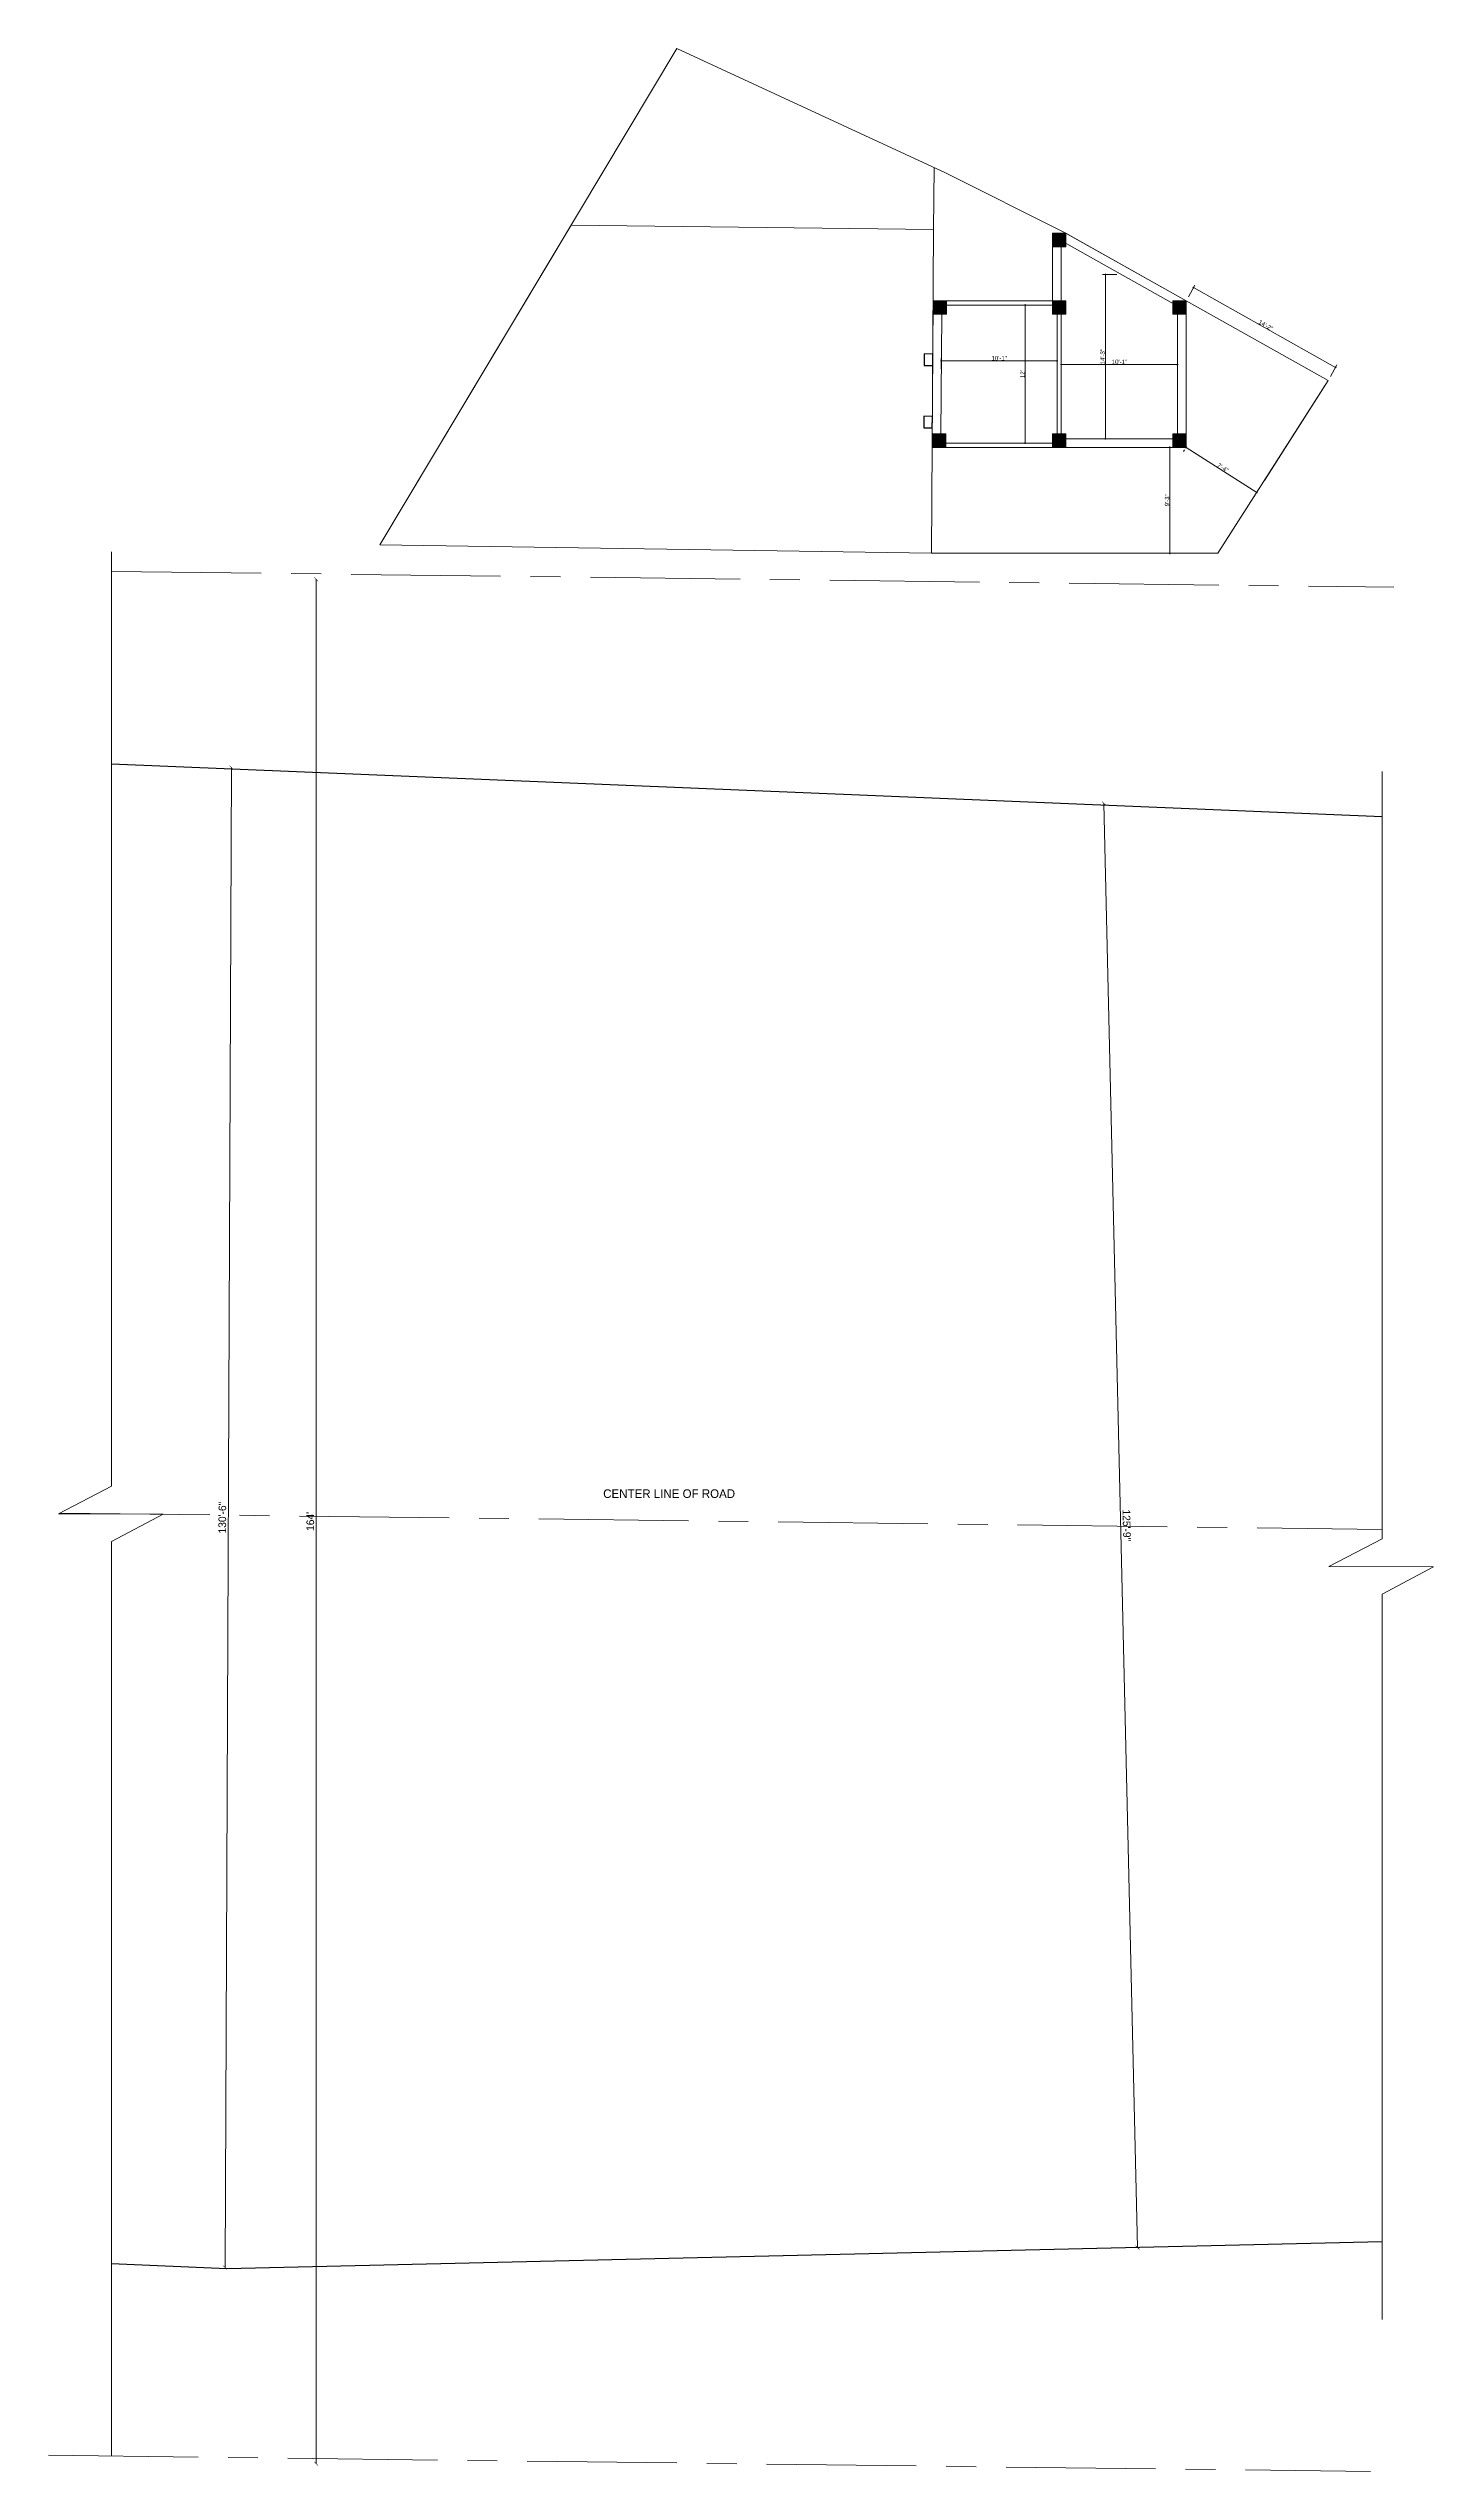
# Model space of a CAD drawing. Header units: inches. Extents: x 4069 to 91030, y -7803 to 12535.
# Drawn here: x 78953 to 80400, y 2767 to 5297 of the extents above; entities that cross this region are included whole.
import ezdxf

# ---------------------------------------------------------------- set-up
doc = ezdxf.new("R2010")
doc.units = ezdxf.units.IN
doc.header["$LTSCALE"] = 5
doc.header["$MEASUREMENT"] = 0
doc.linetypes.add('CENTER', pattern=[2, 1.25, -0.25, 0.25, -0.25])
doc.layers.add('A-WALL', color=7, linetype='Continuous', lineweight=9)
doc.layers.add('DOOR', color=62, linetype='Continuous', lineweight=0)
for name, color, linetype in [('DIM', 5, 'Continuous'), ('TEXT', 6, 'Continuous'), ('WALL', 7, 'Continuous')]:
    doc.layers.add(name, color=color, linetype=linetype)
doc.layers.add('dim line', color=7, linetype='Continuous', lineweight=15, true_color=0xfab2b2)
doc.styles.get("Standard").update_dxf_attribs({"font": 'arial.ttf'})
doc.styles.add('tt', font='stylu.ttf', dxfattribs={"height": 8})
doc.dimstyles.new('Copy(2) of STANDARD', dxfattribs={"dimtxt": 2, "dimasz": 4, "dimexe": 0, "dimexo": 0, "dimgap": 2, "dimtad": 1, "dimdec": 0, "dimzin": 0, "dimdsep": 46, "dimlunit": 3, "dimtxsty": 'tt', "dimblk": 'ARCHTICK', "dimcen": 0.0505, "dimse1": 1, "dimse2": 1, "dimclrd": 5, "dimclre": 5, "dimclrt": 7, "dimadec": 1, "dimazin": 0, "dimtm": 1e-09, "dimtfac": 1, "dimtdec": 0, "dimtofl": 0, "dimtmove": 1, "dimatfit": 3, "dimfxl": 1, "dimtolj": 2, "dimtzin": 0, "dimlwd": 13, "dimarcsym": 0})
doc.dimstyles.new('Standard$0', dxfattribs={"dimtxt": 6, "dimasz": 4, "dimexe": 3, "dimexo": 6, "dimgap": 3, "dimtad": 1, "dimdec": 1, "dimzin": 0, "dimdsep": 46, "dimlunit": 4, "dimtxsty": 'Standard', "dimcen": 0.09, "dimclrd": 6, "dimclre": 6, "dimclrt": 7, "dimadec": 0, "dimazin": 0, "dimtfac": 1, "dimtdec": 1, "dimtix": 1, "dimtofl": 0, "dimtmove": 1, "dimatfit": 3, "dimfxl": 1, "dimtolj": 1, "dimtzin": 0, "dimlwd": 18, "dimlwe": 18, "dimarcsym": 0})

# ---------------------------------------------------------------- blocks, each defined once
blk = doc.blocks.new('_ArchTick')
at = {"color": 0, "linetype": 'ByBlock', "const_width": 0.15}
blk.add_lwpolyline([(-0.5, -0.5), (0.5, 0.5)], dxfattribs=at)
blk = doc.blocks.new('*D1954')
at = {"layer": 'Defpoints', "color": 0, "ltscale": 5, "transparency": 16777216}
for p in [(79688.7, 4742.9), (79232.9, 2775), (79664.5, 2775)]:
    blk.add_point(p, dxfattribs=at)
at = {"layer": 'DIM', "color": 5, "lineweight": 13, "ltscale": 5, "transparency": 16777216}
blk.add_line((79232.9, 4742.9), (79232.9, 2775), dxfattribs=at)
at = {"layer": 'DIM', "color": 5, "lineweight": 13, "ltscale": 5, "transparency": 16777216, "xscale": 4, "yscale": 4, "zscale": 4}
for p, rotation in [((79232.9, 4742.9), 90), ((79232.9, 2775), 270)]:
    blk.add_blockref('_ArchTick', p, dxfattribs=dict(at, rotation=rotation))
at = {"layer": 'DIM', "color": 7, "ltscale": 5, "transparency": 16777216, "insert": (79226.8, 3759), "char_height": 8, "attachment_point": 5, "rotation": 90, "style": 'tt'}
blk.add_mtext("\\A2;164'", dxfattribs=at)
blk = doc.blocks.new('*D1951')
at = {"layer": 'Defpoints', "color": 0, "ltscale": 5, "transparency": 16777216}
for p in [(79115.9, 4546.3, -33.3), (79109.2, 2979.8, 1.5), (79137.8, 2979.7)]:
    blk.add_point(p, dxfattribs=at)
at = {"layer": 'DIM', "color": 5, "lineweight": 13, "ltscale": 5, "transparency": 16777216}
blk.add_line((79144.4, 4546.2), (79137.8, 2979.7), dxfattribs=at)
at = {"layer": 'DIM', "color": 5, "lineweight": 13, "ltscale": 5, "transparency": 16777216, "xscale": 4, "yscale": 4, "zscale": 4}
for p, rotation in [((79144.4, 4546.2), 89.75798331016011), ((79137.8, 2979.7), 269.7579833101601)]:
    blk.add_blockref('_ArchTick', p, dxfattribs=dict(at, rotation=rotation))
at = {"layer": 'DIM', "color": 7, "ltscale": 5, "transparency": 16777216, "insert": (79134.9, 3763), "char_height": 8, "attachment_point": 5, "rotation": 89.758, "style": 'tt'}
blk.add_mtext('\\A2;130\'-6"', dxfattribs=at)
blk = doc.blocks.new('*D1955')
at = {"layer": 'Defpoints', "color": 0, "ltscale": 5, "transparency": 16777216}
for p in [(80032.1, 4508.3, -52.5), (80067.2, 3000.1, 1.5), (80090.6, 3000.7)]:
    blk.add_point(p, dxfattribs=at)
at = {"layer": 'DIM', "color": 5, "lineweight": 13, "ltscale": 5, "transparency": 16777216}
blk.add_line((80055.5, 4508.9), (80090.6, 3000.7), dxfattribs=at)
at = {"layer": 'DIM', "color": 5, "lineweight": 13, "ltscale": 5, "transparency": 16777216, "xscale": 4, "yscale": 4, "zscale": 4}
for p, rotation in [((80055.5, 4508.9), 91.33313824719244), ((80090.6, 3000.7), 271.3331382471924)]:
    blk.add_blockref('_ArchTick', p, dxfattribs=dict(at, rotation=rotation))
at = {"layer": 'DIM', "color": 7, "ltscale": 5, "transparency": 16777216, "insert": (80079.2, 3754.9), "char_height": 8, "attachment_point": 5, "rotation": 271.3331, "style": 'tt'}
blk.add_mtext('\\A2;125\'-9"', dxfattribs=at)
blk = doc.blocks.new('oblique')
at = {"color": 0, "lineweight": -2}
blk.add_line((0.25, 0.25), (-0.25, -0.25), dxfattribs=at)
at = {"layer": 'dim line', "lineweight": 9}
for p, q in [((-0.4375, 0), (0.4375, 0)), ((0, 0.4375), (0, -0.4375))]:
    blk.add_line(p, q, dxfattribs=at)
blk = doc.blocks.new('*D1952')
at = {"layer": 'A-WALL', "color": 47, "lineweight": 0, "ltscale": 5, "transparency": 16777216}
for p, q in [((80135.3, 4880.7), (80121.2, 4880.7)), ((80135.3, 4770.1), (80121.2, 4770.1))]:
    blk.add_line(p, q, dxfattribs=at)
at = {"layer": 'A-WALL', "color": 33, "lineweight": 0, "ltscale": 5, "transparency": 16777216}
blk.add_line((80124.2, 4880.7), (80124.2, 4770.1), dxfattribs=at)
at = {"layer": 'Defpoints', "color": 0, "ltscale": 5, "transparency": 16777216}
for p in [(80140.3, 4880.7, -58.2), (80124.2, 4770.1), (80140.3, 4770.1, -58.2)]:
    blk.add_point(p, dxfattribs=at)
at = {"layer": 'A-WALL', "color": 33, "lineweight": 0, "ltscale": 5, "transparency": 16777216, "xscale": 2, "yscale": 2, "zscale": 2}
for p, rotation in [((80124.2, 4880.7), 90), ((80124.2, 4770.1), 270)]:
    blk.add_blockref('oblique', p, dxfattribs=dict(at, rotation=rotation))
at = {"layer": 'A-WALL', "color": 7, "ltscale": 5, "transparency": 16777216, "insert": (80121.4, 4825.4), "char_height": 4.5, "attachment_point": 5, "rotation": 90}
blk.add_mtext('\\A1;9\'-3"', dxfattribs=at)
blk = doc.blocks.new('_OBLIQUE')
at = {"color": 0, "linetype": 'ByBlock'}
blk.add_line((-0.5, -0.5), (0.5, 0.5), dxfattribs=at)
blk = doc.blocks.new('*D1953')
at = {"layer": 'A-WALL', "color": 47, "lineweight": 0, "ltscale": 5, "transparency": 16777216}
for p, q in [((80143.8, 5038), (80150.5, 5050.1)), ((80292, 4954.8), (80298.8, 4966.8))]:
    blk.add_line(p, q, dxfattribs=at)
at = {"layer": 'A-WALL', "color": 33, "lineweight": 0, "ltscale": 5, "transparency": 16777216}
blk.add_line((80149.1, 5047.5), (80297.3, 4964.2), dxfattribs=at)
at = {"layer": 'Defpoints', "color": 0, "ltscale": 5, "transparency": 16777216}
for p in [(80141.3, 5033.7, -58.2), (80297.3, 4964.2), (80289.6, 4950.4, -58.2)]:
    blk.add_point(p, dxfattribs=at)
at = {"layer": 'A-WALL', "color": 33, "lineweight": 0, "ltscale": 5, "transparency": 16777216, "xscale": 2, "yscale": 2, "zscale": 2}
for p, rotation in [((80149.1, 5047.5), 150.6791819765451), ((80297.3, 4964.2), 330.6791819765451)]:
    blk.add_blockref('oblique', p, dxfattribs=dict(at, rotation=rotation))
at = {"layer": 'A-WALL', "color": 7, "ltscale": 5, "transparency": 16777216, "insert": (80224.5, 5008.2), "char_height": 4.5, "attachment_point": 5, "rotation": 330.6792}
blk.add_mtext('\\A1;14\'-2"', dxfattribs=at)
blk = doc.blocks.new('*D1946')
at = {"layer": 'A-WALL', "color": 47, "lineweight": 0, "ltscale": 5, "transparency": 16777216}
for p, q in [((79943.3, 5029.2), (79976.2, 5029.2)), ((79943.3, 4885.2), (79976.2, 4885.2))]:
    blk.add_line(p, q, dxfattribs=at)
at = {"layer": 'A-WALL', "color": 33, "lineweight": 0, "ltscale": 5, "transparency": 16777216}
blk.add_line((79973.2, 5029.2), (79973.2, 4885.2), dxfattribs=at)
at = {"layer": 'Defpoints', "color": 0, "ltscale": 5, "transparency": 16777216}
for p in [(79938.3, 5029.2, -58.2), (79938.3, 4885.2, -58.2), (79973.2, 4885.2)]:
    blk.add_point(p, dxfattribs=at)
at = {"layer": 'A-WALL', "color": 33, "lineweight": 0, "ltscale": 5, "transparency": 16777216, "xscale": 2, "yscale": 2, "zscale": 2}
for p, rotation in [((79973.2, 5029.2), 90), ((79973.2, 4885.2), 270)]:
    blk.add_blockref('oblique', p, dxfattribs=dict(at, rotation=rotation))
at = {"layer": 'A-WALL', "color": 7, "ltscale": 5, "transparency": 16777216, "insert": (79970.5, 4957.2), "char_height": 4.5, "attachment_point": 5, "rotation": 90}
blk.add_mtext("\\A1;12'", dxfattribs=at)
blk = doc.blocks.new('*D1947')
at = {"layer": 'A-WALL', "color": 47, "lineweight": 0, "ltscale": 5, "transparency": 16777216}
for p, q in [((79885.6, 4962.2), (79885.6, 4974)), ((80006.5, 4962.2), (80006.5, 4974))]:
    blk.add_line(p, q, dxfattribs=at)
at = {"layer": 'A-WALL', "color": 33, "lineweight": 0, "ltscale": 5, "transparency": 16777216}
blk.add_line((79885.6, 4971), (80006.5, 4971), dxfattribs=at)
at = {"layer": 'Defpoints', "color": 0, "ltscale": 5, "transparency": 16777216}
for p in [(80006.5, 4971), (79885.6, 4957.2, -58.2), (80006.5, 4957.2, -58.2)]:
    blk.add_point(p, dxfattribs=at)
at = {"layer": 'A-WALL', "color": 33, "lineweight": 0, "ltscale": 5, "transparency": 16777216, "xscale": 2, "yscale": 2, "zscale": 2, "rotation": 180}
blk.add_blockref('oblique', (79885.6, 4971), dxfattribs=at)
at = {"layer": 'A-WALL', "color": 33, "lineweight": 0, "ltscale": 5, "transparency": 16777216, "xscale": 2, "yscale": 2, "zscale": 2}
blk.add_blockref('oblique', (80006.5, 4971), dxfattribs=at)
at = {"layer": 'A-WALL', "color": 7, "ltscale": 5, "transparency": 16777216, "insert": (79946.1, 4973.8), "char_height": 4.5, "attachment_point": 5}
blk.add_mtext('\\A1;10\'-1"', dxfattribs=at)
blk = doc.blocks.new('*D1948')
at = {"layer": 'A-WALL', "color": 33, "lineweight": 0, "ltscale": 5, "transparency": 16777216}
blk.add_line((80011, 4967.2), (80132.3, 4967.2), dxfattribs=at)
at = {"layer": 'A-WALL', "color": 47, "lineweight": 0, "ltscale": 5, "transparency": 16777216}
for p, q in [((80011, 4966), (80011, 4964.2)), ((80132.3, 4966), (80132.3, 4964.2))]:
    blk.add_line(p, q, dxfattribs=at)
at = {"layer": 'Defpoints', "color": 0, "ltscale": 5, "transparency": 16777216}
for p in [(80011, 4971, -58.2), (80132.3, 4971, -58.2), (80132.3, 4967.2)]:
    blk.add_point(p, dxfattribs=at)
at = {"layer": 'A-WALL', "color": 33, "lineweight": 0, "ltscale": 5, "transparency": 16777216, "xscale": 2, "yscale": 2, "zscale": 2, "rotation": 180}
blk.add_blockref('oblique', (80011, 4967.2), dxfattribs=at)
at = {"layer": 'A-WALL', "color": 33, "lineweight": 0, "ltscale": 5, "transparency": 16777216, "xscale": 2, "yscale": 2, "zscale": 2}
blk.add_blockref('oblique', (80132.3, 4967.2), dxfattribs=at)
at = {"layer": 'A-WALL', "color": 7, "ltscale": 5, "transparency": 16777216, "insert": (80071.7, 4970), "char_height": 4.5, "attachment_point": 5}
blk.add_mtext('\\A1;10\'-1"', dxfattribs=at)
blk = doc.blocks.new('*D1949')
at = {"layer": 'A-WALL', "color": 47, "lineweight": 0, "ltscale": 5, "transparency": 16777216}
for p, q in [((80138.6, 4876.5), (80139.7, 4878.2)), ((80212.4, 4829.4), (80213.5, 4831.1))]:
    blk.add_line(p, q, dxfattribs=at)
at = {"layer": 'A-WALL', "color": 33, "lineweight": 0, "ltscale": 5, "transparency": 16777216}
blk.add_line((80141.3, 4880.7), (80215.1, 4833.6), dxfattribs=at)
at = {"layer": 'Defpoints', "color": 0, "ltscale": 5, "transparency": 16777216}
for p in [(80141.3, 4880.7, -58.2), (80215.1, 4833.6, -58.2), (80215.1, 4833.6)]:
    blk.add_point(p, dxfattribs=at)
at = {"layer": 'A-WALL', "color": 33, "lineweight": 0, "ltscale": 5, "transparency": 16777216, "xscale": 2, "yscale": 2, "zscale": 2}
for p, rotation in [((80141.3, 4880.7), 147.4840471670219), ((80215.1, 4833.6), 327.4840471670219)]:
    blk.add_blockref('oblique', p, dxfattribs=dict(at, rotation=rotation))
at = {"layer": 'A-WALL', "color": 7, "ltscale": 5, "transparency": 16777216, "insert": (80179.7, 4859.5), "char_height": 4.5, "attachment_point": 5, "rotation": 327.484}
blk.add_mtext('\\A1;7\'-4"', dxfattribs=at)
blk = doc.blocks.new('*D1950')
at = {"layer": 'A-WALL', "color": 47, "lineweight": 0, "ltscale": 5, "transparency": 16777216}
for p, q in [((80069.1, 5061.1), (80054, 5061.1)), ((80064.2, 4889.7), (80054, 4889.7))]:
    blk.add_line(p, q, dxfattribs=at)
at = {"layer": 'A-WALL', "color": 33, "lineweight": 0, "ltscale": 5, "transparency": 16777216}
blk.add_line((80057, 4889.7), (80057, 5061.1), dxfattribs=at)
at = {"layer": 'Defpoints', "color": 0, "ltscale": 5, "transparency": 16777216}
for p in [(80057, 5061.1), (80074.1, 5061.1, -58.2), (80069.2, 4889.7, -58.2)]:
    blk.add_point(p, dxfattribs=at)
at = {"layer": 'A-WALL', "color": 33, "lineweight": 0, "ltscale": 5, "transparency": 16777216, "xscale": 2, "yscale": 2, "zscale": 2}
for p, rotation in [((80057, 5061.1), 90), ((80057, 4889.7), 270)]:
    blk.add_blockref('oblique', p, dxfattribs=dict(at, rotation=rotation))
at = {"layer": 'A-WALL', "color": 7, "ltscale": 5, "transparency": 16777216, "insert": (80054.2, 4975.4), "char_height": 4.5, "attachment_point": 5, "rotation": 90}
blk.add_mtext('\\A1;14\'-3"', dxfattribs=at)

msp = doc.modelspace()

# ---------------------------------------------------------------- hatches: boundary and pattern name
at = {"layer": 'A-WALL', "ltscale": 5}
h = msp.add_hatch(dxfattribs=at)
h.set_pattern_fill('ANSI31', color=256)
h.set_pattern_definition([(45, (55579.67826, 3451.49152), (-0.08838834765, 0.08838834765), [])])
h.paths.add_polyline_path([(80015.76, 5104.21), (80001.76, 5104.21), (80001.76, 5090.21), (80015.76, 5090.21)])
h = msp.add_hatch(dxfattribs=at)
h.set_pattern_fill('ANSI31', color=256)
h.set_pattern_definition([(45, (55564.70544, 3380.96672), (-0.08838834765, 0.08838834765), [])])
h.paths.add_polyline_path([(79891.16, 5019.69), (79891.16, 5033.69), (79877.16, 5033.69), (79877.16, 5019.69)])
h = msp.add_hatch(dxfattribs=at)
h.set_pattern_fill('ANSI31', color=256)
h.set_pattern_definition([(45, (55579.67826, 3380.96672), (-0.08838834765, 0.08838834765), [])])
h.paths.add_polyline_path([(80015.76, 5033.69), (80001.76, 5033.69), (80001.76, 5019.69), (80015.76, 5019.69)])
h = msp.add_hatch(dxfattribs=at)
h.set_pattern_fill('ANSI31', color=256)
h.set_pattern_definition([(45, (55595.62394, 3380.96672), (-0.08838834765, 0.08838834765), [])])
h.paths.add_polyline_path([(80141.32, 5019.69), (80141.32, 5033.69), (80127.32, 5033.69), (80127.32, 5019.69)])
h = msp.add_hatch(dxfattribs=at)
h.set_pattern_fill('ANSI31', color=256)
h.set_pattern_definition([(45, (55563.79788, 3390.96651), (-0.08838834765, 0.08838834765), [])])
h.paths.add_polyline_path([(79876.25, 4894.69), (79876.25, 4880.69), (79890.25, 4880.69), (79890.25, 4894.69)])
h = msp.add_hatch(dxfattribs=at)
h.set_pattern_fill('ANSI31', color=256)
h.set_pattern_definition([(45, (55579.67826, 3390.96672), (-0.08838834765, 0.08838834765), [])])
h.paths.add_polyline_path([(80015.76, 4894.69), (80001.76, 4894.69), (80001.76, 4880.69), (80015.76, 4880.69)])
h = msp.add_hatch(dxfattribs=at)
h.set_pattern_fill('ANSI31', color=256)
h.set_pattern_definition([(45, (55595.62394, 3390.96672), (-0.08838834765, 0.08838834765), [])])
h.paths.add_polyline_path([(80127.32, 4894.69), (80127.32, 4880.69), (80141.32, 4880.69), (80141.32, 4894.69)])

# ---------------------------------------------------------------- linework, layer by layer
for p, q in [((79019.27, 4550.31, -31.28), (80346.02, 4495.33, -59.12)), ((80346.02, 3006.6, 1.52), (79139.62, 2978.52, 1.52)), ((79139.62, 2978.52, 1.52), (79019.27, 2983.69, 1.52))]:
    msp.add_line(p, q)
for p, q in [((79877.65, 5108.09, -58.17), (79878.07, 5173, -58.17)), ((80001.76, 5033.69, -58.17), (80001.76, 5090.21, -58.17)), ((80010.76, 5033.69, -58.17), (80010.76, 5090.21, -58.17)), ((80011.35, 5096.37, -58.17), (80136.92, 5025.84, -58.17)), ((80015.76, 5104.21, -58.17), (80141.32, 5033.69, -58.17)), ((79886.07, 5019.69, -58.17), (79885.19, 4894.69, -58.17)), ((79891.16, 5029.19, -58.17), (80001.76, 5029.19, -58.17)), ((80006.51, 5019.69, -58.17), (80006.51, 4894.69, -58.17)), ((80011.01, 5019.69, -58.17), (80011.01, 4894.69, -58.17)), ((80132.32, 4894.69, -58.17), (80132.32, 5019.69, -58.17)), ((80223.06, 4846.09, -58.17), (80289.57, 4950.43, -58.17)), ((79890.19, 4885.19, -58.17), (80001.76, 4885.19, -58.17)), ((80015.76, 4889.69, -58.17), (80127.32, 4889.69, -58.17)), ((79875.44, 4770.09, -58.17), (80174.61, 4770.09, -58.17)), ((79875.44, 4770.09, -58.17), (80025.03, 4770.09, -58.17))]:
    msp.add_line(p, q, dxfattribs=at)
at = {"layer": 'A-WALL', "linetype": 'CENTER', "ltscale": 25}
for p, q in [((79019.27, 4751.14), (80358.14, 4734.64)), ((78965.45, 3767.72), (80346.02, 3750.72)), ((78953.33, 2783.8), (80333.9, 2766.79))]:
    msp.add_line(p, q, dxfattribs=at)
at = {"layer": 'A-WALL', "ltscale": 5, "elevation": -58.17}
for points in [[(79609.63, 5297.27), (79299.51, 4778.74), (79875.44, 4770.09), (80174.61, 4770.09), (80289.57, 4950.43), (80013.48, 5105.49), (79890.11, 5167.42)], [(79876.16, 4880.69), (80141.32, 4880.69), (80141.32, 5033.69), (80015.76, 5104.21), (80001.76, 5104.21), (80001.76, 5033.69), (79877.16, 5033.69)], [(80001.76, 5090.21), (80015.76, 5090.21), (80015.76, 5104.21), (80001.76, 5104.21)], [(79877.16, 5019.69), (79891.16, 5019.69), (79891.16, 5033.69), (79877.16, 5033.69)], [(80001.76, 5019.69), (80015.76, 5019.69), (80015.76, 5033.69), (80001.76, 5033.69)], [(80127.32, 5019.69), (80141.32, 5019.69), (80141.32, 5033.69), (80127.32, 5033.69)], [(79876.25, 4894.69), (79890.25, 4894.69), (79890.25, 4880.69), (79876.25, 4880.69)], [(80001.76, 4894.69), (80015.76, 4894.69), (80015.76, 4880.69), (80001.76, 4880.69)], [(80127.32, 4894.69), (80141.32, 4894.69), (80141.32, 4880.69), (80127.32, 4880.69)]]:
    msp.add_lwpolyline(points, close=True, dxfattribs=at)
at = {"layer": 'A-WALL', "linetype": 'Continuous', "ltscale": 5}
for points, elevation in [([(79019.27, 4771.61), (79019.27, 3795.74), (78963.68, 3766.8), (79072.94, 3766.55), (79019.27, 3737.94), (79019.27, 2782.99)], -31.28), ([(80346.02, 4542.18), (80346.02, 3740.76), (80290.43, 3711.83), (80399.7, 3711.58), (80346.02, 3682.97), (80346.02, 2925.53)], -59.12)]:
    msp.add_lwpolyline(points, dxfattribs=dict(at, elevation=elevation))
at = {"layer": 'DOOR', "lineweight": 13, "elevation": -58.17}
msp.add_lwpolyline([(79299.51, 4778.74), (79875.44, 4770.09), (79877.65, 5108.09), (79499.17, 5112.58)], close=True, dxfattribs=at)
at = {"layer": 'WALL', "color": 2, "linetype": 'ByBlock', "ltscale": 5, "elevation": -58.17}
for points in [[(79867.8, 4978.2), (79867.72, 4966.2), (79876.72, 4966.09), (79876.8, 4978.09)], [(79867.38, 4913.2), (79867.3, 4901.2), (79876.3, 4901.09), (79876.37, 4913.09)]]:
    msp.add_lwpolyline(points, close=True, dxfattribs=at)

# ---------------------------------------------------------------- texts
at = {"layer": 'TEXT', "lineweight": 70, "style": 'tt'}
msp.add_text('CENTER LINE OF ROAD ', height=9, dxfattribs=at).set_placement((79532.6, 3783.53, -58.17))

# ---------------------------------------------------------------- dimensions: what is measured, and where the dimension line sits
at = {"layer": 'A-WALL', "ltscale": 5}
for base, p1, p2, picture, middle in [((80056.99, 5061.1), (80069.2, 4889.69, -58.17), (80074.13, 5061.1, -58.17), '*D1950', (80054.2, 4975.4)), ((79973.24, 4885.19), (79938.34, 5029.19, -58.17), (79938.34, 4885.19, -58.17), '*D1946', (79970.48, 4957.19)), ((80124.25, 4770.09), (80140.31, 4880.69, -58.17), (80140.31, 4770.09, -58.17), '*D1952', (80121.45, 4825.39))]:
    dim = msp.add_linear_dim(base=base, p1=p1, p2=p2, angle=90, dimstyle='Standard$0', override={"dimtxt": 4.5, "dimasz": 2, "dimexo": 5, "dimgap": 0.5, "dimdec": 0, "dimzin": 12, "dimpost": '\\X', "dimblk": 'oblique', "dimcen": 3, "dimclrd": 33, "dimclre": 47, "dimtfac": 0.5, "dimtdec": 0, "dimfxl": 3, "dimlwd": 0, "dimlwe": 0}, dxfattribs=at)
    dim.commit()
    dim.dimension.update_dxf_attribs({"geometry": picture, "text_midpoint": middle})
for p1, p2, distance, picture, middle in [((80141.32, 5033.69, -58.17), (80289.57, 4950.43, -58.17), 15.79, '*D1953', (80224.53, 5008.23)), ((80141.32, 4880.69, -58.17), (80215.12, 4833.64, -58.17), 0, '*D1949', (80179.7, 4859.48))]:
    dim = msp.add_aligned_dim(p1=p1, p2=p2, distance=distance, dimstyle='Standard$0', override={"dimtxt": 4.5, "dimasz": 2, "dimexo": 5, "dimgap": 0.5, "dimdec": 0, "dimzin": 12, "dimpost": '\\X', "dimblk": 'oblique', "dimcen": 3, "dimclrd": 33, "dimclre": 47, "dimtfac": 0.5, "dimtdec": 0, "dimfxl": 3, "dimlwd": 0, "dimlwe": 0}, dxfattribs=at)
    dim.commit()
    dim.dimension.update_dxf_attribs({"geometry": picture, "text_midpoint": middle})
for base, p1, p2, picture, middle in [((80006.51, 4971.01), (79885.63, 4957.19, -58.17), (80006.51, 4957.19, -58.17), '*D1947', (79946.07, 4973.81)), ((80132.32, 4967.18), (80011.01, 4971.01, -58.17), (80132.32, 4971.01, -58.17), '*D1948', (80071.66, 4969.97))]:
    dim = msp.add_linear_dim(base=base, p1=p1, p2=p2, dimstyle='Standard$0', override={"dimtxt": 4.5, "dimasz": 2, "dimexo": 5, "dimgap": 0.5, "dimdec": 0, "dimzin": 12, "dimpost": '\\X', "dimblk": 'oblique', "dimcen": 3, "dimclrd": 33, "dimclre": 47, "dimtfac": 0.5, "dimtdec": 0, "dimfxl": 3, "dimlwd": 0, "dimlwe": 0}, dxfattribs=at)
    dim.commit()
    dim.dimension.update_dxf_attribs({"geometry": picture, "text_midpoint": middle})
at = {"layer": 'DIM', "ltscale": 5}
dim = msp.add_linear_dim(base=(79232.94, 2775.04), p1=(79688.71, 4742.89), p2=(79664.46, 2775.04), angle=90, dimstyle='Copy(2) of STANDARD', dxfattribs=at)
dim.commit()
dim.dimension.update_dxf_attribs({"geometry": '*D1954', "text_midpoint": (79226.77, 3758.96)})
for p1, p2, distance, picture, middle in [((79115.8654, 4546.3059, -33.3066), (79109.2486, 2979.8244, 1.516), 28.5295, '*D1951', (79134.9076, 3762.9707)), ((80032.13, 4508.34, -52.54), (80067.23, 3000.11, 1.52), 23.4, '*D1955', (80079.24, 3754.91))]:
    dim = msp.add_aligned_dim(p1=p1, p2=p2, distance=distance, dimstyle='Copy(2) of STANDARD', dxfattribs=at)
    dim.commit()
    dim.dimension.update_dxf_attribs({"geometry": picture, "text_midpoint": middle})

doc.saveas('drawing.dxf')
